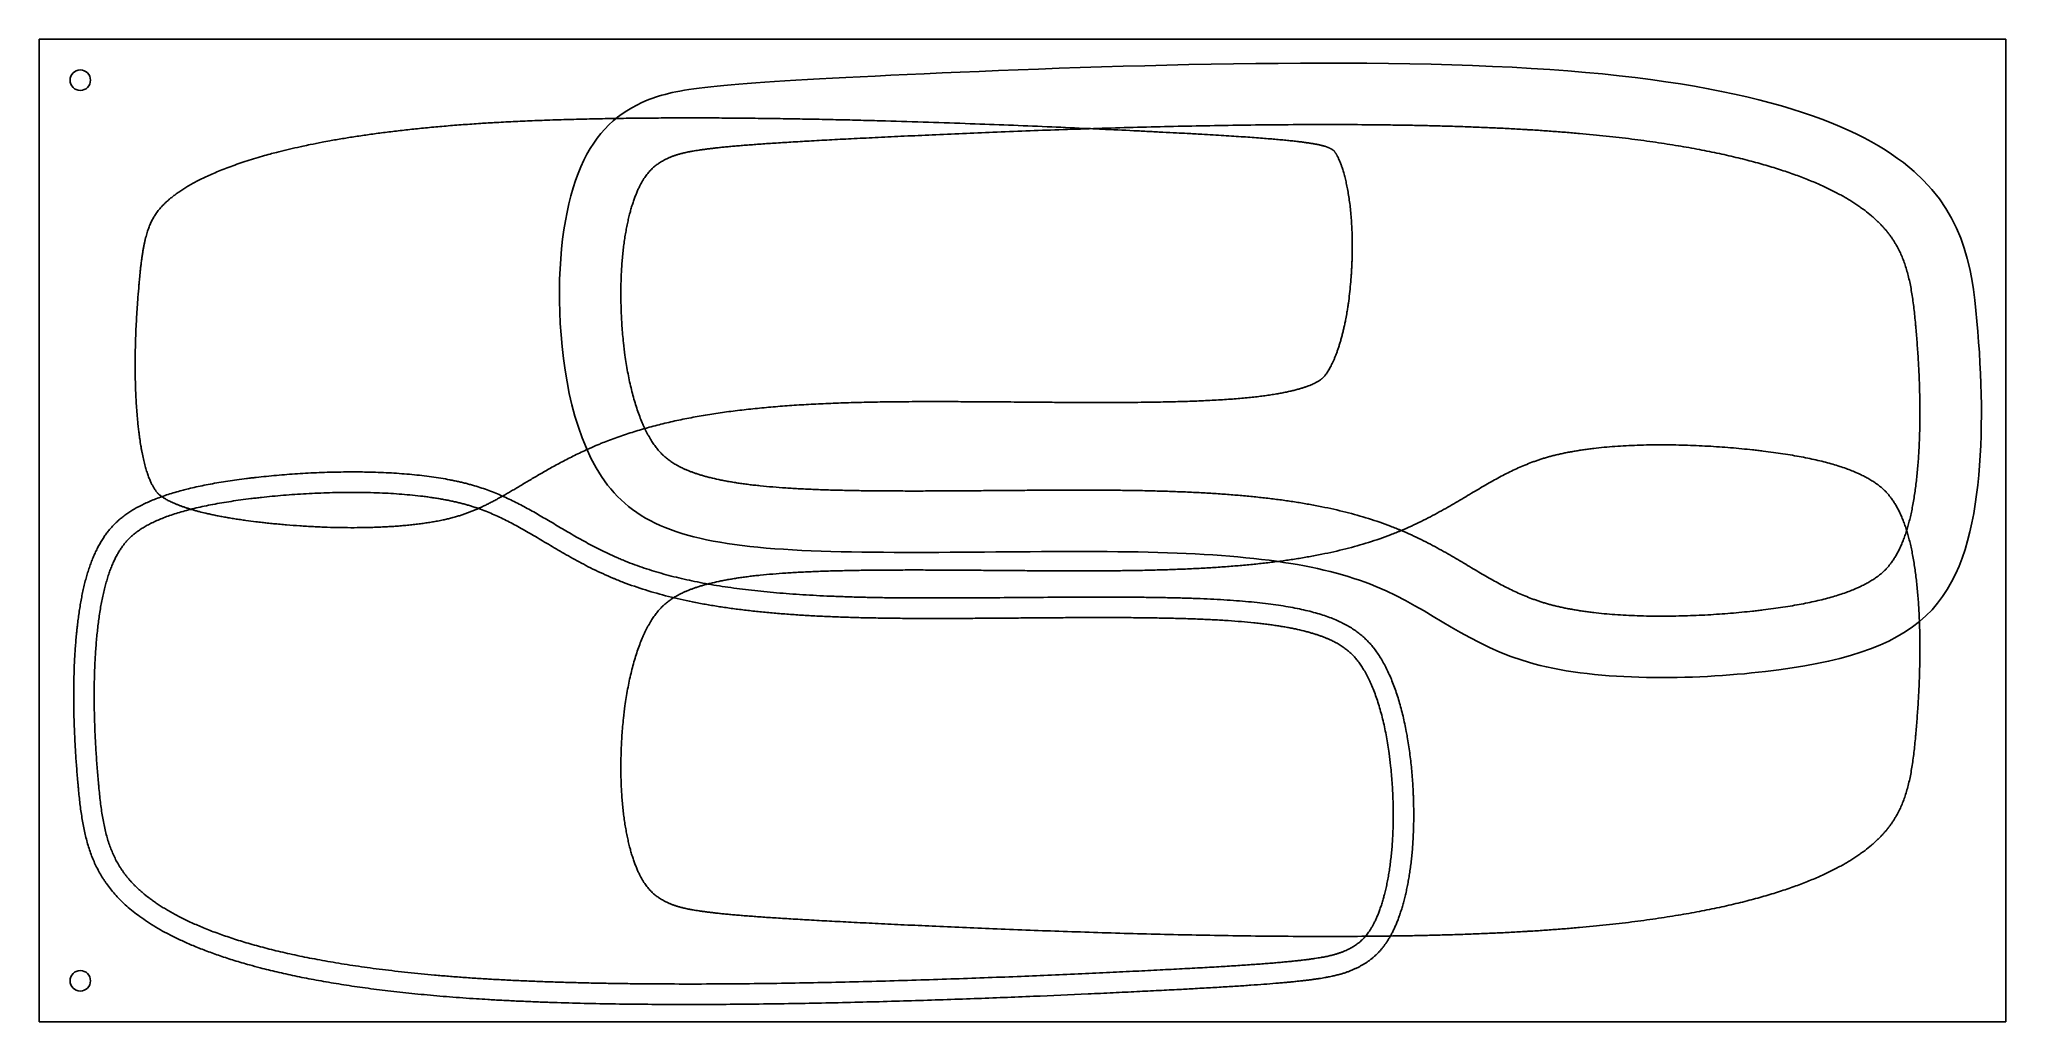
# Model space of a CAD drawing. Header units: feet. Extents: x -70.7 to 25.3, y -127.4 to -79.4.
import ezdxf

# ---------------------------------------------------------------- set-up
doc = ezdxf.new("R2010")
doc.units = ezdxf.units.FT
doc.header["$MEASUREMENT"] = 0
for name, color, linetype, true_color in [('FinalDeskCuts$Board1', 7, 'Continuous', 0x009f18), ('FinalDeskCuts$Board1-Flipside', 7, 'Continuous', 0x21ff26), ('FinalDeskCuts$Board2', 7, 'Continuous', 0x0b22ff), ('FinalDeskCuts$Board2-Flipside', 7, 'Continuous', 0x01f3ff), ('Guidelines', 7, 'Continuous', 0xb6b6b6)]:
    doc.layers.add(name, color=color, linetype=linetype, true_color=true_color)

msp = doc.modelspace()

# ---------------------------------------------------------------- linework, layer by layer
at = {"layer": 'FinalDeskCuts$Board1'}
msp.add_open_spline([(-29.876, -81.218, 0), (-21.897, -80.825, 0), (6.548, -79.67, 0), (22.824, -84.954, 0), (24.091, -93.195, 0), (24.297, -101.404, 0), (22.43, -108.371, 0), (14.545, -110.654), (0.925, -110.864, 0), (-4.534, -105.482, 0), (-15.411, -104.11, 0), (-36.022, -104.895, 0), (-43.961, -102.507, 0), (-45.778, -92.27, 0), (-44.582, -84.892, 0), (-41.33, -82.028, 0), (-37.856, -81.611, 0), (-29.876, -81.218, 0)], degree=3, dxfattribs=at)
at = {"layer": 'FinalDeskCuts$Board1-Flipside'}
for points in [[(-29.729, -84.214, 0), (-29.305, -84.193, 0), (-28.427, -84.151, 0), (-26.56, -84.064, 0), (-24.042, -83.955, 0), (-21.418, -83.855, 0), (-19.209, -83.782, 0), (-17.49, -83.73, 0), (-15.743, -83.685, 0), (-13.976, -83.647, 0), (-12.199, -83.617, 0), (-10.379, -83.595, 0), (-8.567, -83.585, 0), (-6.771, -83.586, 0), (-5.324, -83.598, 0), (-4.181, -83.614, 0), (-3.338, -83.629, 0), (-2.506, -83.648, 0), (-1.687, -83.671, 0), (-0.88, -83.698, 0), (-0.089, -83.729, 0), (0.687, -83.764, 0), (1.323, -83.797, 0), (1.776, -83.823, 0), (2.097, -83.842, 0), (2.53, -83.869, 0), (3.122, -83.91, 0), (3.822, -83.963, 0), (4.504, -84.021, 0), (5.166, -84.083, 0), (5.811, -84.149, 0), (6.441, -84.218, 0), (7.054, -84.292, 0), (7.648, -84.37, 0), (8.223, -84.45, 0), (8.782, -84.534, 0), (9.324, -84.622, 0), (9.85, -84.713, 0), (10.36, -84.806, 0), (10.855, -84.903, 0), (11.334, -85.003, 0), (11.8, -85.107, 0), (12.25, -85.213, 0), (12.684, -85.321, 0), (13.104, -85.432, 0), (13.635, -85.581, 0), (14.145, -85.736, 0), (14.634, -85.897, 0), (14.98, -86.018, 0), (15.312, -86.141, 0), (15.63, -86.265, 0), (15.935, -86.389, 0), (16.226, -86.515, 0), (16.504, -86.642, 0), (16.768, -86.77, 0), (17.02, -86.897, 0), (17.259, -87.025, 0), (17.486, -87.153, 0), (17.701, -87.281, 0), (17.905, -87.409, 0), (18.097, -87.536, 0), (18.277, -87.663, 0), (18.5, -87.827, 0), (18.707, -87.993, 0), (18.899, -88.161, 0), (19.032, -88.284, 0), (19.156, -88.405, 0), (19.272, -88.526, 0), (19.381, -88.646, 0), (19.484, -88.766, 0), (19.58, -88.885, 0), (19.671, -89.005, 0), (19.756, -89.124, 0), (19.836, -89.244, 0), (19.911, -89.365, 0), (20.006, -89.527, 0), (20.116, -89.733, 0), (20.234, -89.989, 0), (20.341, -90.254, 0), (20.436, -90.531, 0), (20.522, -90.82, 0), (20.599, -91.123, 0), (20.667, -91.441, 0), (20.727, -91.773, 0), (20.78, -92.119, 0), (20.827, -92.481, 0), (20.869, -92.856, 0), (20.901, -93.178, 0), (20.942, -93.625, 0), (20.991, -94.21, 0), (21.045, -94.993, 0), (21.088, -95.787, 0), (21.117, -96.564, 0), (21.132, -97.331, 0), (21.131, -98.086, 0), (21.114, -98.836, 0), (21.081, -99.571, 0), (21.038, -100.173, 0), (20.994, -100.645, 0), (20.957, -100.991, 0), (20.915, -101.33, 0), (20.869, -101.664, 0), (20.817, -101.988, 0), (20.76, -102.301, 0), (20.699, -102.599, 0), (20.632, -102.885, 0), (20.561, -103.159, 0), (20.484, -103.42, 0), (20.403, -103.667, 0), (20.317, -103.9, 0), (20.227, -104.119, 0), (20.133, -104.325, 0), (20.035, -104.517, 0), (19.933, -104.695, 0), (19.828, -104.86, 0), (19.72, -105.014, 0), (19.607, -105.156, 0), (19.49, -105.288, 0), (19.366, -105.413, 0), (19.232, -105.533, 0), (19.085, -105.651, 0), (18.92, -105.769, 0), (18.738, -105.886, 0), (18.536, -106.002, 0), (18.313, -106.117, 0), (18.07, -106.231, 0), (17.804, -106.342, 0), (17.517, -106.451, 0), (17.207, -106.556, 0), (16.876, -106.658, 0), (16.522, -106.755, 0), (16.147, -106.848, 0), (15.751, -106.936, 0), (15.334, -107.019, 0), (14.897, -107.097, 0), (14.442, -107.171, 0), (13.967, -107.239, 0), (13.559, -107.291, 0), (13.221, -107.332, 0), (12.873, -107.371, 0), (12.429, -107.416, 0), (11.887, -107.464, 0), (11.335, -107.507, 0), (10.775, -107.542, 0), (10.21, -107.571, 0), (9.641, -107.591, 0), (9.072, -107.604, 0), (8.503, -107.608, 0), (7.923, -107.603, 0), (7.349, -107.588, 0), (6.784, -107.564, 0), (6.245, -107.53, 0), (5.719, -107.486, 0), (5.291, -107.441, 0), (4.957, -107.399, 0), (4.713, -107.366, 0), (4.476, -107.33, 0), (4.244, -107.292, 0), (4.018, -107.251, 0), (3.798, -107.208, 0), (3.586, -107.163, 0), (3.38, -107.116, 0), (3.183, -107.067, 0), (2.992, -107.016, 0), (2.806, -106.962, 0), (2.625, -106.905, 0), (2.448, -106.846, 0), (2.216, -106.764, 0), (1.931, -106.655, 0), (1.596, -106.513, 0), (1.266, -106.361, 0), (0.937, -106.199, 0), (0.607, -106.026, 0), (0.274, -105.842, 0), (-0.066, -105.649, 0), (-0.412, -105.446, 0), (-0.771, -105.233, 0), (-1.142, -105.012, 0), (-1.526, -104.785, 0), (-1.924, -104.555, 0), (-2.339, -104.323, 0), (-2.772, -104.089, 0), (-3.226, -103.858, 0), (-3.701, -103.632, 0), (-4.071, -103.469, 0), (-4.324, -103.364, 0), (-4.496, -103.294, 0), (-4.801, -103.175, 0), (-5.244, -103.014, 0), (-5.786, -102.836, 0), (-6.34, -102.671, 0), (-6.906, -102.52, 0), (-7.486, -102.381, 0), (-7.984, -102.275, 0), (-8.494, -102.176, 0), (-9.015, -102.083, 0), (-9.645, -101.984, 0), (-10.29, -101.895, 0), (-10.952, -101.816, 0), (-11.631, -101.746, 0), (-12.328, -101.684, 0), (-13.043, -101.63, 0), (-13.778, -101.584, 0), (-14.534, -101.546, 0), (-15.31, -101.514, 0), (-16.109, -101.489, 0), (-16.797, -101.473, 0), (-17.504, -101.461, 0), (-18.228, -101.452, 0), (-19.099, -101.447, 0), (-19.983, -101.446, 0), (-20.761, -101.448, 0), (-21.547, -101.451, 0), (-22.341, -101.456, 0), (-23.278, -101.463, 0), (-24.216, -101.471, 0), (-25.153, -101.478, 0), (-26.066, -101.484, 0), (-26.97, -101.489, 0), (-27.863, -101.491, 0), (-28.742, -101.49, 0), (-29.605, -101.486, 0), (-30.447, -101.477, 0), (-31.264, -101.463, 0), (-31.929, -101.446, 0), (-32.446, -101.429, 0), (-32.821, -101.415, 0), (-33.188, -101.4, 0), (-33.657, -101.377, 0), (-34.22, -101.344, 0), (-34.865, -101.296, 0), (-35.378, -101.248, 0), (-35.769, -101.206, 0), (-36.047, -101.173, 0), (-36.316, -101.138, 0), (-36.575, -101.101, 0), (-36.824, -101.061, 0), (-37.063, -101.02, 0), (-37.293, -100.977, 0), (-37.581, -100.919, 0), (-37.856, -100.856, 0), (-38.118, -100.788, 0), (-38.301, -100.737, 0), (-38.474, -100.684, 0), (-38.639, -100.63, 0), (-38.795, -100.575, 0), (-38.942, -100.519, 0), (-39.081, -100.463, 0), (-39.229, -100.398, 0), (-39.368, -100.331, 0), (-39.498, -100.263, 0), (-39.605, -100.203, 0), (-39.706, -100.142, 0), (-39.801, -100.081, 0), (-39.892, -100.018, 0), (-39.978, -99.955, 0), (-40.06, -99.89, 0), (-40.139, -99.823, 0), (-40.215, -99.754, 0), (-40.289, -99.683, 0), (-40.361, -99.608, 0), (-40.431, -99.53, 0), (-40.502, -99.448, 0), (-40.571, -99.36, 0), (-40.641, -99.267, 0), (-40.71, -99.168, 0), (-40.779, -99.063, 0), (-40.848, -98.952, 0), (-40.917, -98.834, 0), (-40.985, -98.71, 0), (-41.052, -98.581, 0), (-41.119, -98.445, 0), (-41.184, -98.304, 0), (-41.271, -98.106, 0), (-41.375, -97.845, 0), (-41.492, -97.518, 0), (-41.602, -97.173, 0), (-41.705, -96.813, 0), (-41.799, -96.44, 0), (-41.885, -96.056, 0), (-41.962, -95.663, 0), (-42.031, -95.261, 0), (-42.101, -94.791, 0), (-42.159, -94.316, 0), (-42.206, -93.84, 0), (-42.238, -93.428, 0), (-42.262, -93.019, 0), (-42.28, -92.615, 0), (-42.29, -92.218, 0), (-42.293, -91.829, 0), (-42.289, -91.449, 0), (-42.279, -91.078, 0), (-42.263, -90.718, 0), (-42.24, -90.367, 0), (-42.211, -90.027, 0), (-42.177, -89.698, 0), (-42.137, -89.379, 0), (-42.092, -89.073, 0), (-42.042, -88.778, 0), (-41.988, -88.496, 0), (-41.929, -88.227, 0), (-41.872, -87.991, 0), (-41.822, -87.806, 0), (-41.772, -87.631, 0), (-41.715, -87.446, 0), (-41.644, -87.236, 0), (-41.571, -87.041, 0), (-41.498, -86.861, 0), (-41.424, -86.696, 0), (-41.349, -86.546, 0), (-41.276, -86.409, 0), (-41.202, -86.284, 0), (-41.129, -86.171, 0), (-41.057, -86.069, 0), (-40.985, -85.976, 0), (-40.913, -85.89, 0), (-40.841, -85.812, 0), (-40.768, -85.738, 0), (-40.693, -85.67, 0), (-40.616, -85.605, 0), (-40.535, -85.543, 0), (-40.449, -85.483, 0), (-40.358, -85.424, 0), (-40.261, -85.367, 0), (-40.157, -85.311, 0), (-40.044, -85.255, 0), (-39.945, -85.21, 0), (-39.872, -85.179, 0), (-39.818, -85.158, 0), (-39.766, -85.137, 0), (-39.703, -85.113, 0), (-39.639, -85.091, 0), (-39.573, -85.069, 0), (-39.504, -85.048, 0), (-39.429, -85.026, 0), (-39.348, -85.004, 0), (-39.26, -84.982, 0), (-39.164, -84.959, 0), (-39.057, -84.936, 0), (-38.925, -84.91, 0), (-38.78, -84.883, 0), (-38.622, -84.857, 0), (-38.466, -84.833, 0), (-38.296, -84.808, 0), (-38.114, -84.784, 0), (-37.917, -84.759, 0), (-37.706, -84.735, 0), (-37.479, -84.71, 0), (-37.238, -84.686, 0), (-36.981, -84.661, 0), (-36.707, -84.636, 0), (-36.417, -84.612, 0), (-36.109, -84.587, 0), (-35.784, -84.562, 0), (-35.441, -84.537, 0), (-35.079, -84.512, 0), (-34.558, -84.478, 0), (-33.856, -84.434, 0), (-32.95, -84.382, 0), (-31.957, -84.327, 0), (-30.874, -84.271, 0), (-30.121, -84.233, 0), (-29.729, -84.214, 0)], [(-29.729, -122.626, 0), (-29.305, -122.647, 0), (-28.427, -122.689, 0), (-26.56, -122.776, 0), (-24.042, -122.885, 0), (-21.418, -122.985, 0), (-19.209, -123.058, 0), (-17.49, -123.11, 0), (-15.743, -123.155, 0), (-13.976, -123.193, 0), (-12.199, -123.223, 0), (-10.379, -123.245, 0), (-8.567, -123.255, 0), (-6.771, -123.254, 0), (-5.324, -123.242, 0), (-4.181, -123.226, 0), (-3.338, -123.211, 0), (-2.506, -123.192, 0), (-1.687, -123.169, 0), (-0.88, -123.142, 0), (-0.089, -123.111, 0), (0.687, -123.076, 0), (1.323, -123.043, 0), (1.776, -123.017, 0), (2.097, -122.998, 0), (2.53, -122.971, 0), (3.122, -122.93, 0), (3.822, -122.877, 0), (4.504, -122.819, 0), (5.166, -122.757, 0), (5.811, -122.691, 0), (6.441, -122.622, 0), (7.054, -122.548, 0), (7.648, -122.471, 0), (8.223, -122.39, 0), (8.782, -122.306, 0), (9.324, -122.218, 0), (9.85, -122.128, 0), (10.36, -122.034, 0), (10.855, -121.937, 0), (11.334, -121.837, 0), (11.8, -121.733, 0), (12.25, -121.627, 0), (12.684, -121.519, 0), (13.104, -121.408, 0), (13.635, -121.259, 0), (14.145, -121.104, 0), (14.634, -120.943, 0), (14.98, -120.822, 0), (15.312, -120.699, 0), (15.63, -120.575, 0), (15.935, -120.451, 0), (16.226, -120.325, 0), (16.504, -120.198, 0), (16.768, -120.071, 0), (17.02, -119.943, 0), (17.259, -119.815, 0), (17.486, -119.687, 0), (17.701, -119.559, 0), (17.905, -119.431, 0), (18.097, -119.304, 0), (18.277, -119.177, 0), (18.5, -119.013, 0), (18.707, -118.847, 0), (18.899, -118.679, 0), (19.032, -118.556, 0), (19.156, -118.435, 0), (19.272, -118.314, 0), (19.381, -118.194, 0), (19.484, -118.074, 0), (19.58, -117.955, 0), (19.671, -117.835, 0), (19.756, -117.716, 0), (19.836, -117.596, 0), (19.911, -117.475, 0), (20.006, -117.313, 0), (20.116, -117.107, 0), (20.234, -116.851, 0), (20.341, -116.586, 0), (20.436, -116.309, 0), (20.522, -116.02, 0), (20.599, -115.717, 0), (20.667, -115.399, 0), (20.727, -115.067, 0), (20.78, -114.721, 0), (20.827, -114.359, 0), (20.869, -113.984, 0), (20.901, -113.662, 0), (20.942, -113.215, 0), (20.991, -112.63, 0), (21.045, -111.847, 0), (21.088, -111.053, 0), (21.117, -110.276, 0), (21.132, -109.509, 0), (21.131, -108.754, 0), (21.114, -108.004, 0), (21.081, -107.269, 0), (21.038, -106.667, 0), (20.994, -106.195, 0), (20.957, -105.849, 0), (20.915, -105.51, 0), (20.869, -105.176, 0), (20.817, -104.852, 0), (20.76, -104.539, 0), (20.699, -104.241, 0), (20.632, -103.955, 0), (20.561, -103.681, 0), (20.484, -103.42, 0), (20.403, -103.173, 0), (20.317, -102.94, 0), (20.227, -102.721, 0), (20.133, -102.515, 0), (20.035, -102.323, 0), (19.933, -102.145, 0), (19.828, -101.98, 0), (19.72, -101.826, 0), (19.607, -101.684, 0), (19.49, -101.552, 0), (19.366, -101.427, 0), (19.232, -101.307, 0), (19.085, -101.189, 0), (18.92, -101.071, 0), (18.738, -100.954, 0), (18.536, -100.838, 0), (18.313, -100.723, 0), (18.07, -100.609, 0), (17.804, -100.498, 0), (17.517, -100.389, 0), (17.207, -100.284, 0), (16.876, -100.182, 0), (16.522, -100.085, 0), (16.147, -99.992, 0), (15.751, -99.904, 0), (15.334, -99.821, 0), (14.897, -99.743, 0), (14.442, -99.669, 0), (13.967, -99.601, 0), (13.559, -99.549, 0), (13.221, -99.508, 0), (12.873, -99.469, 0), (12.429, -99.424, 0), (11.887, -99.376, 0), (11.335, -99.333, 0), (10.775, -99.298, 0), (10.21, -99.27, 0), (9.641, -99.249, 0), (9.072, -99.236, 0), (8.503, -99.232, 0), (7.923, -99.237, 0), (7.349, -99.252, 0), (6.784, -99.276, 0), (6.245, -99.31, 0), (5.719, -99.354, 0), (5.291, -99.399, 0), (4.957, -99.441, 0), (4.713, -99.474, 0), (4.476, -99.51, 0), (4.244, -99.548, 0), (4.018, -99.589, 0), (3.798, -99.632, 0), (3.586, -99.677, 0), (3.38, -99.724, 0), (3.183, -99.773, 0), (2.992, -99.824, 0), (2.806, -99.878, 0), (2.625, -99.935, 0), (2.448, -99.994, 0), (2.216, -100.076, 0), (1.931, -100.185, 0), (1.596, -100.327, 0), (1.266, -100.479, 0), (0.937, -100.641, 0), (0.607, -100.814, 0), (0.274, -100.998, 0), (-0.066, -101.192, 0), (-0.412, -101.394, 0), (-0.771, -101.607, 0), (-1.142, -101.828, 0), (-1.526, -102.055, 0), (-1.924, -102.285, 0), (-2.339, -102.518, 0), (-2.772, -102.751, 0), (-3.226, -102.982, 0), (-3.701, -103.208, 0), (-4.071, -103.371, 0), (-4.324, -103.476, 0), (-4.496, -103.546, 0), (-4.801, -103.665, 0), (-5.244, -103.826, 0), (-5.786, -104.005, 0), (-6.34, -104.169, 0), (-6.906, -104.32, 0), (-7.486, -104.459, 0), (-7.984, -104.565, 0), (-8.494, -104.664, 0), (-9.015, -104.757, 0), (-9.645, -104.856, 0), (-10.29, -104.945, 0), (-10.952, -105.024, 0), (-11.631, -105.094, 0), (-12.328, -105.156, 0), (-13.043, -105.21, 0), (-13.778, -105.256, 0), (-14.534, -105.294, 0), (-15.31, -105.326, 0), (-16.109, -105.351, 0), (-16.797, -105.367, 0), (-17.504, -105.379, 0), (-18.228, -105.388, 0), (-19.099, -105.393, 0), (-19.983, -105.394, 0), (-20.761, -105.392, 0), (-21.547, -105.389, 0), (-22.341, -105.384, 0), (-23.278, -105.377, 0), (-24.216, -105.369, 0), (-25.153, -105.362, 0), (-26.066, -105.356, 0), (-26.97, -105.351, 0), (-27.863, -105.349, 0), (-28.742, -105.35, 0), (-29.605, -105.354, 0), (-30.447, -105.363, 0), (-31.264, -105.377, 0), (-31.929, -105.394, 0), (-32.446, -105.411, 0), (-32.821, -105.425, 0), (-33.188, -105.44, 0), (-33.657, -105.463, 0), (-34.22, -105.496, 0), (-34.865, -105.544, 0), (-35.378, -105.592, 0), (-35.769, -105.634, 0), (-36.047, -105.667, 0), (-36.316, -105.702, 0), (-36.575, -105.739, 0), (-36.824, -105.779, 0), (-37.063, -105.82, 0), (-37.293, -105.863, 0), (-37.581, -105.921, 0), (-37.856, -105.984, 0), (-38.118, -106.052, 0), (-38.301, -106.103, 0), (-38.474, -106.156, 0), (-38.639, -106.21, 0), (-38.795, -106.265, 0), (-38.942, -106.321, 0), (-39.081, -106.378, 0), (-39.229, -106.442, 0), (-39.368, -106.509, 0), (-39.498, -106.577, 0), (-39.605, -106.637, 0), (-39.706, -106.698, 0), (-39.801, -106.759, 0), (-39.892, -106.822, 0), (-39.978, -106.886, 0), (-40.06, -106.95, 0), (-40.139, -107.017, 0), (-40.215, -107.086, 0), (-40.289, -107.157, 0), (-40.361, -107.232, 0), (-40.431, -107.31, 0), (-40.502, -107.393, 0), (-40.571, -107.48, 0), (-40.641, -107.573, 0), (-40.71, -107.672, 0), (-40.779, -107.777, 0), (-40.848, -107.888, 0), (-40.917, -108.006, 0), (-40.985, -108.13, 0), (-41.052, -108.26, 0), (-41.119, -108.395, 0), (-41.184, -108.536, 0), (-41.271, -108.734, 0), (-41.375, -108.995, 0), (-41.492, -109.322, 0), (-41.602, -109.667, 0), (-41.705, -110.027, 0), (-41.799, -110.4, 0), (-41.885, -110.784, 0), (-41.962, -111.177, 0), (-42.031, -111.579, 0), (-42.101, -112.049, 0), (-42.159, -112.524, 0), (-42.206, -113, 0), (-42.238, -113.412, 0), (-42.262, -113.821, 0), (-42.28, -114.225, 0), (-42.29, -114.623, 0), (-42.293, -115.012, 0), (-42.289, -115.391, 0), (-42.279, -115.762, 0), (-42.263, -116.122, 0), (-42.24, -116.473, 0), (-42.211, -116.813, 0), (-42.177, -117.142, 0), (-42.137, -117.461, 0), (-42.092, -117.767, 0), (-42.042, -118.062, 0), (-41.988, -118.344, 0), (-41.929, -118.614, 0), (-41.872, -118.849, 0), (-41.822, -119.034, 0), (-41.772, -119.209, 0), (-41.715, -119.394, 0), (-41.644, -119.604, 0), (-41.571, -119.799, 0), (-41.498, -119.979, 0), (-41.424, -120.144, 0), (-41.349, -120.294, 0), (-41.276, -120.431, 0), (-41.202, -120.556, 0), (-41.129, -120.669, 0), (-41.057, -120.771, 0), (-40.985, -120.864, 0), (-40.913, -120.95, 0), (-40.841, -121.029, 0), (-40.768, -121.102, 0), (-40.693, -121.17, 0), (-40.616, -121.235, 0), (-40.535, -121.297, 0), (-40.449, -121.357, 0), (-40.358, -121.416, 0), (-40.261, -121.473, 0), (-40.157, -121.53, 0), (-40.044, -121.585, 0), (-39.945, -121.63, 0), (-39.872, -121.661, 0), (-39.818, -121.682, 0), (-39.766, -121.703, 0), (-39.703, -121.727, 0), (-39.639, -121.749, 0), (-39.573, -121.771, 0), (-39.504, -121.793, 0), (-39.429, -121.814, 0), (-39.348, -121.836, 0), (-39.26, -121.858, 0), (-39.164, -121.881, 0), (-39.057, -121.904, 0), (-38.925, -121.93, 0), (-38.78, -121.957, 0), (-38.622, -121.983, 0), (-38.466, -122.007, 0), (-38.296, -122.032, 0), (-38.114, -122.056, 0), (-37.917, -122.081, 0), (-37.706, -122.105, 0), (-37.479, -122.13, 0), (-37.238, -122.154, 0), (-36.981, -122.179, 0), (-36.707, -122.204, 0), (-36.417, -122.228, 0), (-36.109, -122.253, 0), (-35.784, -122.278, 0), (-35.441, -122.303, 0), (-35.079, -122.328, 0), (-34.558, -122.362, 0), (-33.856, -122.406, 0), (-32.95, -122.458, 0), (-31.957, -122.513, 0), (-30.874, -122.569, 0), (-30.121, -122.607, 0), (-29.729, -122.626, 0)], [(-17.146, -124.95, 0), (-17.569, -124.971, 0), (-18.448, -125.014, 0), (-20.315, -125.101, 0), (-22.833, -125.21, 0), (-25.457, -125.309, 0), (-27.666, -125.383, 0), (-29.384, -125.434, 0), (-31.132, -125.479, 0), (-32.898, -125.517, 0), (-34.676, -125.548, 0), (-36.496, -125.569, 0), (-38.308, -125.58, 0), (-40.104, -125.578, 0), (-41.551, -125.567, 0), (-42.694, -125.551, 0), (-43.537, -125.535, 0), (-44.369, -125.516, 0), (-45.188, -125.493, 0), (-45.994, -125.466, 0), (-46.786, -125.435, 0), (-47.561, -125.4, 0), (-48.198, -125.368, 0), (-48.651, -125.342, 0), (-48.972, -125.323, 0), (-49.405, -125.295, 0), (-49.997, -125.255, 0), (-50.697, -125.201, 0), (-51.379, -125.143, 0), (-52.041, -125.082, 0), (-52.686, -125.016, 0), (-53.316, -124.946, 0), (-53.929, -124.872, 0), (-54.522, -124.795, 0), (-55.098, -124.714, 0), (-55.657, -124.63, 0), (-56.199, -124.543, 0), (-56.725, -124.452, 0), (-57.235, -124.358, 0), (-57.729, -124.261, 0), (-58.209, -124.161, 0), (-58.675, -124.058, 0), (-59.125, -123.952, 0), (-59.559, -123.843, 0), (-59.979, -123.732, 0), (-60.51, -123.584, 0), (-61.02, -123.429, 0), (-61.509, -123.267, 0), (-61.855, -123.146, 0), (-62.187, -123.024, 0), (-62.505, -122.9, 0), (-62.81, -122.775, 0), (-63.101, -122.649, 0), (-63.378, -122.522, 0), (-63.643, -122.395, 0), (-63.895, -122.267, 0), (-64.134, -122.139, 0), (-64.361, -122.011, 0), (-64.576, -121.883, 0), (-64.779, -121.755, 0), (-64.971, -121.628, 0), (-65.152, -121.502, 0), (-65.375, -121.337, 0), (-65.582, -121.171, 0), (-65.774, -121.003, 0), (-65.907, -120.881, 0), (-66.031, -120.759, 0), (-66.147, -120.638, 0), (-66.256, -120.518, 0), (-66.359, -120.398, 0), (-66.455, -120.279, 0), (-66.545, -120.16, 0), (-66.631, -120.04, 0), (-66.711, -119.92, 0), (-66.786, -119.8, 0), (-66.881, -119.638, 0), (-66.991, -119.431, 0), (-67.109, -119.175, 0), (-67.216, -118.91, 0), (-67.311, -118.634, 0), (-67.397, -118.344, 0), (-67.473, -118.041, 0), (-67.541, -117.724, 0), (-67.602, -117.392, 0), (-67.655, -117.045, 0), (-67.702, -116.683, 0), (-67.744, -116.308, 0), (-67.776, -115.986, 0), (-67.816, -115.539, 0), (-67.865, -114.954, 0), (-67.92, -114.171, 0), (-67.963, -113.378, 0), (-67.992, -112.601, 0), (-68.007, -111.834, 0), (-68.006, -111.078, 0), (-67.989, -110.328, 0), (-67.956, -109.593, 0), (-67.913, -108.992, 0), (-67.869, -108.519, 0), (-67.832, -108.173, 0), (-67.79, -107.834, 0), (-67.743, -107.5, 0), (-67.692, -107.177, 0), (-67.635, -106.863, 0), (-67.573, -106.565, 0), (-67.507, -106.279, 0), (-67.435, -106.005, 0), (-67.359, -105.745, 0), (-67.278, -105.498, 0), (-67.192, -105.264, 0), (-67.102, -105.045, 0), (-67.008, -104.839, 0), (-66.91, -104.648, 0), (-66.808, -104.469, 0), (-66.703, -104.304, 0), (-66.594, -104.151, 0), (-66.482, -104.009, 0), (-66.365, -103.876, 0), (-66.241, -103.752, 0), (-66.107, -103.632, 0), (-65.96, -103.514, 0), (-65.795, -103.396, 0), (-65.613, -103.279, 0), (-65.411, -103.162, 0), (-65.188, -103.047, 0), (-64.945, -102.933, 0), (-64.679, -102.822, 0), (-64.392, -102.714, 0), (-64.082, -102.608, 0), (-63.75, -102.507, 0), (-63.397, -102.41, 0), (-63.022, -102.317, 0), (-62.626, -102.229, 0), (-62.209, -102.145, 0), (-61.772, -102.067, 0), (-61.316, -101.994, 0), (-60.842, -101.925, 0), (-60.434, -101.873, 0), (-60.096, -101.833, 0), (-59.747, -101.794, 0), (-59.304, -101.748, 0), (-58.762, -101.7, 0), (-58.21, -101.658, 0), (-57.65, -101.622, 0), (-57.085, -101.594, 0), (-56.516, -101.573, 0), (-55.947, -101.561, 0), (-55.378, -101.556, 0), (-54.798, -101.561, 0), (-54.224, -101.576, 0), (-53.658, -101.601, 0), (-53.119, -101.635, 0), (-52.594, -101.679, 0), (-52.165, -101.724, 0), (-51.832, -101.765, 0), (-51.588, -101.799, 0), (-51.351, -101.834, 0), (-51.118, -101.872, 0), (-50.892, -101.913, 0), (-50.673, -101.956, 0), (-50.46, -102.001, 0), (-50.255, -102.048, 0), (-50.057, -102.097, 0), (-49.867, -102.149, 0), (-49.681, -102.203, 0), (-49.5, -102.259, 0), (-49.322, -102.318, 0), (-49.09, -102.4, 0), (-48.806, -102.509, 0), (-48.471, -102.651, 0), (-48.141, -102.803, 0), (-47.812, -102.966, 0), (-47.482, -103.139, 0), (-47.148, -103.322, 0), (-46.809, -103.516, 0), (-46.462, -103.719, 0), (-46.104, -103.932, 0), (-45.733, -104.152, 0), (-45.348, -104.379, 0), (-44.951, -104.609, 0), (-44.536, -104.842, 0), (-44.103, -105.075, 0), (-43.649, -105.306, 0), (-43.173, -105.532, 0), (-42.804, -105.695, 0), (-42.551, -105.8, 0), (-42.379, -105.87, 0), (-42.074, -105.99, 0), (-41.631, -106.151, 0), (-41.089, -106.329, 0), (-40.535, -106.493, 0), (-39.968, -106.644, 0), (-39.389, -106.783, 0), (-38.89, -106.889, 0), (-38.381, -106.989, 0), (-37.86, -107.082, 0), (-37.23, -107.18, 0), (-36.585, -107.269, 0), (-35.923, -107.348, 0), (-35.244, -107.419, 0), (-34.547, -107.48, 0), (-33.832, -107.534, 0), (-33.097, -107.58, 0), (-32.341, -107.619, 0), (-31.565, -107.65, 0), (-30.766, -107.676, 0), (-30.078, -107.691, 0), (-29.37, -107.703, 0), (-28.647, -107.712, 0), (-27.776, -107.717, 0), (-26.891, -107.718, 0), (-26.114, -107.717, 0), (-25.327, -107.713, 0), (-24.534, -107.708, 0), (-23.597, -107.701, 0), (-22.659, -107.694, 0), (-21.722, -107.686, 0), (-20.809, -107.68, 0), (-19.905, -107.675, 0), (-19.012, -107.673, 0), (-18.133, -107.674, 0), (-17.27, -107.679, 0), (-16.428, -107.688, 0), (-15.611, -107.702, 0), (-14.946, -107.718, 0), (-14.429, -107.735, 0), (-14.054, -107.749, 0), (-13.687, -107.765, 0), (-13.218, -107.788, 0), (-12.655, -107.821, 0), (-12.01, -107.869, 0), (-11.497, -107.916, 0), (-11.106, -107.958, 0), (-10.828, -107.991, 0), (-10.559, -108.027, 0), (-10.3, -108.064, 0), (-10.051, -108.103, 0), (-9.811, -108.144, 0), (-9.581, -108.187, 0), (-9.294, -108.245, 0), (-9.019, -108.308, 0), (-8.757, -108.376, 0), (-8.574, -108.428, 0), (-8.401, -108.48, 0), (-8.236, -108.534, 0), (-8.08, -108.589, 0), (-7.933, -108.645, 0), (-7.794, -108.702, 0), (-7.646, -108.767, 0), (-7.507, -108.833, 0), (-7.377, -108.902, 0), (-7.27, -108.962, 0), (-7.169, -109.022, 0), (-7.073, -109.084, 0), (-6.983, -109.146, 0), (-6.897, -109.21, 0), (-6.815, -109.275, 0), (-6.736, -109.342, 0), (-6.66, -109.41, 0), (-6.586, -109.482, 0), (-6.514, -109.556, 0), (-6.443, -109.634, 0), (-6.373, -109.717, 0), (-6.303, -109.804, 0), (-6.234, -109.898, 0), (-6.165, -109.996, 0), (-6.096, -110.101, 0), (-6.027, -110.213, 0), (-5.958, -110.33, 0), (-5.89, -110.454, 0), (-5.823, -110.584, 0), (-5.756, -110.719, 0), (-5.691, -110.861, 0), (-5.604, -111.059, 0), (-5.5, -111.319, 0), (-5.383, -111.647, 0), (-5.272, -111.991, 0), (-5.17, -112.351, 0), (-5.076, -112.724, 0), (-4.99, -113.108, 0), (-4.912, -113.502, 0), (-4.843, -113.903, 0), (-4.773, -114.374, 0), (-4.716, -114.848, 0), (-4.669, -115.324, 0), (-4.637, -115.736, 0), (-4.612, -116.145, 0), (-4.595, -116.55, 0), (-4.585, -116.947, 0), (-4.582, -117.336, 0), (-4.585, -117.716, 0), (-4.596, -118.086, 0), (-4.612, -118.447, 0), (-4.635, -118.797, 0), (-4.664, -119.137, 0), (-4.698, -119.467, 0), (-4.738, -119.785, 0), (-4.783, -120.091, 0), (-4.833, -120.386, 0), (-4.887, -120.668, 0), (-4.946, -120.938, 0), (-5.003, -121.174, 0), (-5.053, -121.359, 0), (-5.103, -121.534, 0), (-5.16, -121.718, 0), (-5.231, -121.929, 0), (-5.304, -122.124, 0), (-5.377, -122.304, 0), (-5.451, -122.468, 0), (-5.525, -122.619, 0), (-5.599, -122.756, 0), (-5.673, -122.88, 0), (-5.746, -122.993, 0), (-5.818, -123.095, 0), (-5.89, -123.189, 0), (-5.961, -123.274, 0), (-6.034, -123.353, 0), (-6.107, -123.426, 0), (-6.182, -123.494, 0), (-6.259, -123.559, 0), (-6.34, -123.622, 0), (-6.426, -123.682, 0), (-6.516, -123.74, 0), (-6.614, -123.798, 0), (-6.718, -123.854, 0), (-6.831, -123.909, 0), (-6.93, -123.954, 0), (-7.003, -123.985, 0), (-7.056, -124.007, 0), (-7.109, -124.028, 0), (-7.172, -124.051, 0), (-7.236, -124.073, 0), (-7.302, -124.095, 0), (-7.371, -124.117, 0), (-7.446, -124.138, 0), (-7.526, -124.16, 0), (-7.615, -124.183, 0), (-7.711, -124.205, 0), (-7.818, -124.228, 0), (-7.95, -124.255, 0), (-8.095, -124.281, 0), (-8.253, -124.307, 0), (-8.409, -124.332, 0), (-8.578, -124.356, 0), (-8.761, -124.381, 0), (-8.958, -124.405, 0), (-9.169, -124.43, 0), (-9.396, -124.454, 0), (-9.637, -124.479, 0), (-9.894, -124.503, 0), (-10.168, -124.528, 0), (-10.458, -124.553, 0), (-10.766, -124.577, 0), (-11.091, -124.602, 0), (-11.434, -124.627, 0), (-11.796, -124.652, 0), (-12.317, -124.686, 0), (-13.019, -124.73, 0), (-13.925, -124.783, 0), (-14.918, -124.837, 0), (-16.001, -124.893, 0), (-16.754, -124.931, 0), (-17.146, -124.95, 0)]]:
    msp.add_open_spline(points, degree=3, knots=[0, 0, 0, 0, 1.27146, 2.638627, 5.607669, 8.831151, 10.516304, 12.23864, 13.989313, 15.75947, 17.540239, 19.32271, 21.219471, 22.977101, 24.708909, 25.562293, 26.405807, 27.238301, 28.058615, 28.865585, 29.658026, 30.434754, 31.194555, 31.569483, 31.797066, 32.157643, 32.872598, 33.576713, 34.263302, 34.92634, 35.572585, 36.208158, 36.82703, 37.4238, 38.004584, 38.569588, 39.119009, 39.653051, 40.171912, 40.673433, 41.164909, 41.641675, 42.103938, 42.551906, 42.985789, 43.405797, 44.205049, 44.584726, 44.951398, 45.305291, 45.646637, 45.975669, 46.292631, 46.597771, 46.891346, 47.173623, 47.444874, 47.705392, 47.95547, 48.195424, 48.425581, 48.64628, 48.857885, 49.255606, 49.442786, 49.622876, 49.796429, 49.964002, 50.12618, 50.283545, 50.436694, 50.586221, 50.732719, 50.876772, 51.018953, 51.159815, 51.439685, 51.720302, 52.005077, 52.296858, 52.597914, 52.909965, 53.234239, 53.571544, 53.922345, 54.286842, 54.665043, 55.055883, 55.255836, 56.013042, 56.815903, 57.611028, 58.396985, 59.148641, 59.912439, 60.662968, 61.398926, 62.119072, 62.472846, 62.822023, 63.163908, 63.497289, 63.832998, 64.147461, 64.451879, 64.74581, 65.02886, 65.300705, 65.560508, 65.808808, 66.046176, 66.272203, 66.487293, 66.69209, 66.887512, 67.074784, 67.255446, 67.43136, 67.604691, 67.781981, 67.970269, 68.171743, 68.388219, 68.621153, 68.871059, 69.139304, 69.427183, 69.734476, 70.061419, 70.408121, 70.774598, 71.160793, 71.566596, 71.991865, 72.436429, 72.900104, 73.374535, 73.875536, 74.134223, 74.394516, 74.927697, 75.472526, 76.026796, 76.588336, 77.154989, 77.724603, 78.29503, 78.864119, 79.429697, 80.035699, 80.586933, 81.127832, 81.656101, 82.169388, 82.419659, 82.665268, 82.9059, 83.14123, 83.370928, 83.594655, 83.812062, 84.022797, 84.226489, 84.42313, 84.615693, 84.805293, 84.992401, 85.177478, 85.543334, 85.906303, 86.268702, 86.634251, 87.006379, 87.386451, 87.776379, 88.177783, 88.592022, 89.028483, 89.471865, 89.930906, 90.406209, 90.89825, 91.407392, 91.933911, 92.478017, 92.617446, 92.756099, 93.035735, 93.599391, 94.169604, 94.747279, 95.333365, 95.928853, 96.534758, 96.862425, 97.486302, 98.123221, 98.774204, 99.440273, 100.122431, 100.821659, 101.53892, 102.275151, 103.031267, 103.808159, 104.606696, 105.427721, 105.874678, 106.728206, 107.599473, 108.485845, 109.382436, 109.932454, 110.845078, 111.76254, 112.742853, 113.660796, 114.574256, 115.480101, 116.37303, 117.25407, 118.117792, 118.960834, 119.779754, 120.571002, 120.955104, 121.330889, 121.697872, 122.055543, 122.741471, 123.388402, 123.996774, 124.286628, 124.567, 124.837944, 125.09952, 125.351794, 125.594834, 125.82872, 126.053539, 126.476394, 126.674678, 126.864395, 127.04572, 127.218864, 127.384052, 127.541567, 127.691709, 127.834834, 128.025496, 128.153441, 128.275926, 128.393515, 128.50682, 128.6165, 128.72325, 128.827798, 128.930655, 129.032836, 129.135352, 129.238733, 129.343735, 129.45109, 129.564427, 129.679464, 129.799869, 129.925618, 130.056644, 130.192852, 130.334134, 130.480351, 130.631361, 130.786999, 130.947094, 131.27993, 131.628358, 131.990798, 132.365631, 132.750292, 133.144015, 133.546119, 133.954025, 134.366082, 134.972583, 135.38782, 135.801486, 136.211915, 136.617425, 137.015372, 137.404405, 137.784332, 138.154951, 138.51605, 138.867409, 139.208792, 139.539958, 139.860645, 140.170581, 140.469482, 140.757036, 141.032926, 141.296803, 141.485138, 141.607766, 141.842781, 142.064575, 142.273183, 142.467588, 142.647887, 142.815212, 142.970413, 143.11444, 143.248359, 143.373343, 143.490672, 143.601713, 143.707907, 143.810737, 143.911703, 144.012291, 144.113939, 144.218008, 144.32576, 144.438337, 144.556749, 144.681871, 144.814437, 144.883703, 144.919507, 144.987282, 145.053869, 145.120818, 145.189685, 145.261979, 145.339129, 145.42246, 145.513171, 145.612088, 145.720359, 145.839107, 146.016713, 146.162247, 146.320186, 146.491062, 146.67536, 146.873558, 147.086111, 147.313473, 147.556094, 147.814432, 148.088943, 148.380099, 148.688375, 149.014255, 149.358236, 149.720818, 150.102517, 150.925347, 151.83098, 152.823778, 153.908191, 155.085829, 155.085829, 155.085829, 155.085829], dxfattribs=at)
at = {"layer": 'FinalDeskCuts$Board2'}
msp.add_open_spline([(-17.097, -125.949, 0), (-17.481, -125.968, 0), (-18.277, -126.007, 0), (-19.962, -126.085, 0), (-22.225, -126.185, 0), (-24.582, -126.277, 0), (-26.565, -126.347, 0), (-28.111, -126.397, 0), (-29.685, -126.442, 0), (-31.282, -126.483, 0), (-32.895, -126.517, 0), (-34.518, -126.545, 0), (-36.143, -126.565, 0), (-37.763, -126.577, 0), (-39.373, -126.58, 0), (-40.967, -126.573, 0), (-42.536, -126.555, 0), (-44.074, -126.525, 0), (-45.331, -126.49, 0), (-46.317, -126.455, 0), (-47.038, -126.425, 0), (-47.746, -126.393, 0), (-48.328, -126.362, 0), (-48.859, -126.331, 0), (-49.379, -126.299, 0), (-50, -126.257, 0), (-50.646, -126.208, 0), (-51.277, -126.156, 0), (-51.893, -126.1, 0), (-52.495, -126.041, 0), (-53.084, -125.978, 0), (-53.658, -125.913, 0), (-54.218, -125.843, 0), (-54.763, -125.771, 0), (-55.292, -125.696, 0), (-55.808, -125.618, 0), (-56.313, -125.537, 0), (-56.806, -125.453, 0), (-57.438, -125.338, 0), (-58.052, -125.217, 0), (-58.649, -125.088, 0), (-59.078, -124.991, 0), (-59.494, -124.891, 0), (-59.944, -124.777, 0), (-60.501, -124.627, 0), (-61.155, -124.435, 0), (-61.849, -124.21, 0), (-62.497, -123.978, 0), (-63.1, -123.74, 0), (-63.659, -123.497, 0), (-64.177, -123.249, 0), (-64.654, -122.998, 0), (-65.091, -122.743, 0), (-65.491, -122.487, 0), (-65.855, -122.23, 0), (-66.185, -121.972, 0), (-66.483, -121.713, 0), (-66.752, -121.455, 0), (-66.995, -121.196, 0), (-67.213, -120.937, 0), (-67.377, -120.718, 0), (-67.499, -120.542, 0), (-67.612, -120.367, 0), (-67.744, -120.146, 0), (-67.887, -119.875, 0), (-68.016, -119.599, 0), (-68.131, -119.316, 0), (-68.235, -119.027, 0), (-68.327, -118.729, 0), (-68.41, -118.423, 0), (-68.483, -118.109, 0), (-68.547, -117.786, 0), (-68.604, -117.454, 0), (-68.655, -117.114, 0), (-68.699, -116.766, 0), (-68.739, -116.41, 0), (-68.768, -116.108, 0), (-68.791, -115.867, 0), (-68.812, -115.624, 0), (-68.849, -115.194, 0), (-68.895, -114.576, 0), (-68.941, -113.836, 0), (-68.975, -113.102, 0), (-68.998, -112.374, 0), (-69.008, -111.654, 0), (-69.004, -110.942, 0), (-68.988, -110.314, 0), (-68.962, -109.695, 0), (-68.924, -109.087, 0), (-68.88, -108.581, 0), (-68.845, -108.248, 0), (-68.821, -108.03, 0), (-68.789, -107.761, 0), (-68.746, -107.443, 0), (-68.698, -107.131, 0), (-68.645, -106.827, 0), (-68.588, -106.528, 0), (-68.525, -106.238, 0), (-68.457, -105.956, 0), (-68.384, -105.684, 0), (-68.305, -105.421, 0), (-68.222, -105.168, 0), (-68.133, -104.924, 0), (-68.038, -104.69, 0), (-67.938, -104.466, 0), (-67.832, -104.252, 0), (-67.721, -104.049, 0), (-67.604, -103.855, 0), (-67.482, -103.672, 0), (-67.354, -103.497, 0), (-67.219, -103.332, 0), (-67.078, -103.175, 0), (-66.929, -103.026, 0), (-66.77, -102.882, 0), (-66.599, -102.743, 0), (-66.414, -102.608, 0), (-66.216, -102.476, 0), (-66.002, -102.348, 0), (-65.773, -102.222, 0), (-65.528, -102.101, 0), (-65.267, -101.983, 0), (-64.989, -101.87, 0), (-64.695, -101.76, 0), (-64.385, -101.655, 0), (-64.058, -101.555, 0), (-63.757, -101.471, 0), (-63.443, -101.39, 0), (-63.115, -101.312, 0), (-62.729, -101.229, 0), (-62.328, -101.15, 0), (-61.911, -101.077, 0), (-61.478, -101.007, 0), (-61.031, -100.942, 0), (-60.648, -100.892, 0), (-60.335, -100.854, 0), (-60.012, -100.817, 0), (-59.602, -100.773, 0), (-59.101, -100.726, 0), (-58.592, -100.683, 0), (-58.074, -100.646, 0), (-57.551, -100.615, 0), (-57.023, -100.591, 0), (-56.493, -100.572, 0), (-55.961, -100.561, 0), (-55.43, -100.557, 0), (-54.955, -100.56, 0), (-54.483, -100.568, 0), (-54.015, -100.583, 0), (-53.5, -100.608, 0), (-52.993, -100.642, 0), (-52.496, -100.684, 0), (-52.01, -100.734, 0), (-51.538, -100.794, 0), (-51.082, -100.863, 0), (-50.713, -100.929, 0), (-50.427, -100.986, 0), (-50.219, -101.03, 0), (-50.017, -101.077, 0), (-49.853, -101.118, 0), (-49.724, -101.152, 0), (-49.598, -101.186, 0), (-49.383, -101.247, 0), (-49.084, -101.342, 0), (-48.735, -101.465, 0), (-48.395, -101.597, 0), (-48.064, -101.738, 0), (-47.739, -101.887, 0), (-47.418, -102.044, 0), (-47.099, -102.209, 0), (-46.782, -102.382, 0), (-46.464, -102.561, 0), (-46.143, -102.746, 0), (-45.817, -102.939, 0), (-45.485, -103.136, 0), (-45.147, -103.337, 0), (-44.802, -103.54, 0), (-44.448, -103.745, 0), (-44.084, -103.949, 0), (-43.707, -104.153, 0), (-43.317, -104.354, 0), (-42.912, -104.551, 0), (-42.564, -104.709, 0), (-42.278, -104.831, 0), (-41.984, -104.952, 0), (-41.609, -105.096, 0), (-41.15, -105.258, 0), (-40.679, -105.408, 0), (-40.198, -105.549, 0), (-39.706, -105.679, 0), (-39.203, -105.799, 0), (-38.687, -105.911, 0), (-38.158, -106.014, 0), (-37.615, -106.108, 0), (-37.058, -106.194, 0), (-36.488, -106.273, 0), (-35.902, -106.344, 0), (-35.302, -106.408, 0), (-34.685, -106.465, 0), (-34.053, -106.516, 0), (-33.403, -106.56, 0), (-32.736, -106.598, 0), (-32.051, -106.63, 0), (-31.348, -106.657, 0), (-30.627, -106.679, 0), (-29.885, -106.695, 0), (-29.124, -106.707, 0), (-28.26, -106.715, 0), (-27.381, -106.718, 0), (-26.488, -106.718, 0), (-25.67, -106.715, 0), (-24.844, -106.71, 0), (-23.713, -106.702, 0), (-22.302, -106.691, 0), (-20.894, -106.68, 0), (-19.792, -106.675, 0), (-18.976, -106.673, 0), (-18.172, -106.674, 0), (-17.429, -106.678, 0), (-16.828, -106.683, 0), (-16.24, -106.691, 0), (-15.618, -106.702, 0), (-14.889, -106.719, 0), (-14.185, -106.742, 0), (-13.507, -106.771, 0), (-12.86, -106.806, 0), (-12.242, -106.848, 0), (-11.656, -106.896, 0), (-11.099, -106.952, 0), (-10.573, -107.015, 0), (-10.077, -107.085, 0), (-9.61, -107.163, 0), (-9.172, -107.248, 0), (-8.763, -107.341, 0), (-8.382, -107.441, 0), (-8.028, -107.547, 0), (-7.701, -107.661, 0), (-7.399, -107.781, 0), (-7.121, -107.907, 0), (-6.865, -108.039, 0), (-6.63, -108.178, 0), (-6.447, -108.3, 0), (-6.309, -108.401, 0), (-6.21, -108.478, 0), (-6.115, -108.557, 0), (-6.022, -108.638, 0), (-5.932, -108.723, 0), (-5.815, -108.839, 0), (-5.702, -108.962, 0), (-5.593, -109.091, 0), (-5.484, -109.228, 0), (-5.352, -109.411, 0), (-5.198, -109.647, 0), (-5.05, -109.902, 0), (-4.907, -110.175, 0), (-4.771, -110.465, 0), (-4.641, -110.771, 0), (-4.518, -111.091, 0), (-4.403, -111.425, 0), (-4.295, -111.77, 0), (-4.195, -112.126, 0), (-4.103, -112.492, 0), (-4.02, -112.865, 0), (-3.952, -113.203, 0), (-3.89, -113.546, 0), (-3.833, -113.893, 0), (-3.777, -114.285, 0), (-3.729, -114.677, 0), (-3.688, -115.071, 0), (-3.655, -115.463, 0), (-3.627, -115.854, 0), (-3.61, -116.177, 0), (-3.6, -116.434, 0), (-3.591, -116.687, 0), (-3.582, -117.119, 0), (-3.582, -117.606, 0), (-3.595, -118.083, 0), (-3.61, -118.43, 0), (-3.63, -118.768, 0), (-3.656, -119.099, 0), (-3.687, -119.421, 0), (-3.723, -119.734, 0), (-3.764, -120.039, 0), (-3.809, -120.334, 0), (-3.859, -120.62, 0), (-3.913, -120.896, 0), (-3.971, -121.162, 0), (-4.034, -121.418, 0), (-4.099, -121.664, 0), (-4.168, -121.899, 0), (-4.232, -122.098, 0), (-4.298, -122.288, 0), (-4.364, -122.467, 0), (-4.442, -122.66, 0), (-4.522, -122.842, 0), (-4.604, -123.012, 0), (-4.687, -123.172, 0), (-4.771, -123.321, 0), (-4.856, -123.46, 0), (-4.943, -123.591, 0), (-5.03, -123.713, 0), (-5.12, -123.827, 0), (-5.21, -123.934, 0), (-5.302, -124.035, 0), (-5.396, -124.13, 0), (-5.493, -124.22, 0), (-5.592, -124.306, 0), (-5.695, -124.388, 0), (-5.801, -124.466, 0), (-5.911, -124.541, 0), (-6.026, -124.613, 0), (-6.146, -124.682, 0), (-6.272, -124.749, 0), (-6.403, -124.814, 0), (-6.517, -124.865, 0), (-6.611, -124.905, 0), (-6.683, -124.934, 0), (-6.755, -124.963, 0), (-6.827, -124.99, 0), (-6.9, -125.016, 0), (-6.976, -125.041, 0), (-7.054, -125.066, 0), (-7.167, -125.099, 0), (-7.321, -125.141, 0), (-7.485, -125.179, 0), (-7.63, -125.21, 0), (-7.765, -125.237, 0), (-7.91, -125.264, 0), (-8.064, -125.29, 0), (-8.214, -125.314, 0), (-8.374, -125.337, 0), (-8.545, -125.361, 0), (-8.726, -125.384, 0), (-8.918, -125.407, 0), (-9.121, -125.43, 0), (-9.337, -125.453, 0), (-9.564, -125.476, 0), (-9.805, -125.499, 0), (-10.058, -125.522, 0), (-10.423, -125.553, 0), (-10.914, -125.592, 0), (-11.548, -125.638, 0), (-12.243, -125.684, 0), (-13.004, -125.731, 0), (-13.679, -125.77, 0), (-14.36, -125.808, 0), (-15.099, -125.848, 0), (-16.049, -125.897, 0), (-16.739, -125.931, 0), (-17.097, -125.949, 0)], degree=3, knots=[0, 0, 0, 0, 1.154185, 2.3895, 5.059681, 7.951897, 9.46473, 11.013213, 12.590719, 14.190609, 15.806245, 17.430982, 19.058158, 20.681118, 22.29318, 23.887645, 25.461861, 27.000888, 28.502067, 29.23633, 29.958563, 30.667901, 31.36347, 31.705815, 32.264657, 32.926213, 33.573413, 34.206418, 34.82539, 35.430492, 36.021886, 36.599734, 37.164199, 37.715444, 38.248095, 38.768118, 39.280952, 39.781221, 40.269088, 41.208288, 41.659954, 42.099889, 42.528263, 42.945245, 43.489994, 44.26099, 44.989455, 45.67683, 46.324598, 46.934292, 47.507501, 48.045892, 48.551217, 49.025329, 49.47019, 49.887977, 50.281414, 50.653345, 51.006721, 51.344571, 51.669938, 51.828882, 51.985821, 52.295098, 52.600457, 52.904339, 53.208895, 53.515961, 53.827049, 54.143356, 54.465796, 54.795023, 55.131468, 55.475381, 55.82594, 56.184024, 56.550513, 56.736521, 56.90929, 57.283782, 58.029802, 58.771005, 59.506373, 60.234901, 60.955618, 61.667579, 62.369871, 62.841247, 63.525373, 64.19762, 64.363741, 64.528976, 64.855618, 65.176777, 65.492118, 65.801322, 66.104089, 66.403954, 66.692964, 66.974816, 67.248652, 67.515119, 67.774862, 68.027234, 68.272394, 68.510612, 68.742291, 68.967979, 69.188381, 69.404371, 69.616998, 69.827481, 70.037204, 70.25, 70.469929, 70.69843, 70.936113, 71.184612, 71.44549, 71.718829, 72.005199, 72.305048, 72.618715, 72.94645, 73.288436, 73.644792, 73.881641, 74.261755, 74.656358, 75.065443, 75.48898, 75.92693, 76.379234, 76.845833, 77.084471, 77.326573, 77.819562, 78.322837, 78.834818, 79.353947, 79.878678, 80.407472, 80.938793, 81.471114, 82.002907, 82.532637, 82.896205, 83.41897, 83.93554, 84.444363, 84.943874, 85.432492, 85.908619, 86.370629, 86.816871, 87.033555, 87.245661, 87.452976, 87.655279, 87.754482, 87.852443, 88.045982, 88.425002, 88.794324, 89.157231, 89.516808, 89.874111, 90.230976, 90.58906, 90.949836, 91.314602, 91.6845, 92.060525, 92.451605, 92.842554, 93.241953, 93.65041, 94.068474, 94.496657, 94.935444, 95.385306, 95.846711, 96.081892, 96.319771, 96.800003, 97.28649, 97.779942, 98.28109, 98.790674, 99.305349, 99.833976, 100.373286, 100.924021, 101.486929, 102.062731, 102.652148, 103.255883, 103.874623, 104.509043, 105.159802, 105.827543, 106.512894, 107.216471, 107.938874, 108.676776, 109.443566, 110.221425, 111.27092, 112.080115, 112.899243, 113.726113, 114.558478, 116.2916, 117.957727, 118.782647, 119.598978, 120.404338, 121.196294, 121.826197, 122.209318, 122.960917, 123.690876, 124.3966, 125.075419, 125.724632, 126.343214, 126.931642, 127.490412, 128.020043, 128.521086, 128.99414, 129.43988, 129.85908, 130.252649, 130.62167, 130.967456, 131.291598, 131.596013, 131.882982, 132.155189, 132.4157, 132.54262, 132.667269, 132.790767, 132.914224, 133.03747, 133.160984, 133.410699, 133.537819, 133.667031, 133.934766, 134.216243, 134.511263, 134.819391, 135.140016, 135.472393, 135.815678, 136.168955, 136.531253, 136.901562, 137.278841, 137.661024, 138.048012, 138.313927, 138.707568, 139.103089, 139.499363, 139.895262, 140.289646, 140.681366, 141.069262, 141.261411, 141.452093, 141.828201, 142.558878, 142.913205, 143.26002, 143.599193, 143.930584, 144.254054, 144.569456, 144.876635, 145.175437, 145.465695, 145.747239, 146.019895, 146.283475, 146.537789, 146.782637, 147.01781, 147.166198, 147.38434, 147.592272, 147.790438, 147.978968, 148.158453, 148.329508, 148.492805, 148.649069, 148.799073, 148.94364, 149.083633, 149.219947, 149.353493, 149.48519, 149.615947, 149.746653, 149.87816, 150.011272, 150.146737, 150.285236, 150.427383, 150.573718, 150.724712, 150.802084, 150.880104, 150.957189, 151.033494, 151.111144, 151.190484, 151.272437, 151.357897, 151.542672, 151.750631, 151.86489, 151.98719, 152.163579, 152.305975, 152.457743, 152.619316, 152.7911, 152.973494, 153.166891, 153.371674, 153.588227, 153.816935, 154.05818, 154.31235, 154.579836, 155.156329, 155.790854, 156.486669, 157.24709, 158.075489, 158.516246, 159.294178, 160.294751, 161.369015, 161.369015, 161.369015, 161.369015], dxfattribs=at)
at = {"layer": 'FinalDeskCuts$Board2-Flipside'}
msp.add_open_spline([(-17.245, -83.887, 0), (-17.77, -83.861, 0), (-18.585, -83.822, 0), (-19.998, -83.757, 0), (-21.511, -83.689, 0), (-23.358, -83.613, 0), (-25.289, -83.539, 0), (-27.294, -83.47, 0), (-29.032, -83.417, 0), (-30.447, -83.379, 0), (-31.522, -83.353, 0), (-32.604, -83.33, 0), (-33.69, -83.309, 0), (-34.779, -83.292, 0), (-35.867, -83.278, 0), (-36.954, -83.268, 0), (-38.037, -83.262, 0), (-39.113, -83.261, 0), (-40.181, -83.263, 0), (-41.24, -83.271, 0), (-42.286, -83.283, 0), (-43.316, -83.301, 0), (-44.329, -83.323, 0), (-45.187, -83.348, 0), (-46.027, -83.376, 0), (-46.846, -83.409, 0), (-47.628, -83.445, 0), (-48.171, -83.474, 0), (-48.499, -83.493, 0), (-48.797, -83.51, 0), (-49.299, -83.542, 0), (-49.984, -83.589, 0), (-50.815, -83.655, 0), (-51.621, -83.727, 0), (-52.399, -83.805, 0), (-53.15, -83.888, 0), (-53.874, -83.976, 0), (-54.569, -84.07, 0), (-55.237, -84.168, 0), (-55.88, -84.271, 0), (-56.425, -84.366, 0), (-56.948, -84.463, 0), (-57.381, -84.549, 0), (-57.781, -84.633, 0), (-58.163, -84.717, 0), (-58.598, -84.818, 0), (-59.044, -84.929, 0), (-59.437, -85.033, 0), (-59.81, -85.137, 0), (-60.22, -85.258, 0), (-60.639, -85.391, 0), (-61.037, -85.525, 0), (-61.411, -85.661, 0), (-61.763, -85.797, 0), (-62.093, -85.933, 0), (-62.401, -86.069, 0), (-62.687, -86.204, 0), (-62.953, -86.337, 0), (-63.199, -86.469, 0), (-63.425, -86.598, 0), (-63.632, -86.725, 0), (-63.821, -86.848, 0), (-63.993, -86.968, 0), (-64.148, -87.084, 0), (-64.288, -87.195, 0), (-64.413, -87.303, 0), (-64.526, -87.406, 0), (-64.627, -87.506, 0), (-64.718, -87.602, 0), (-64.8, -87.695, 0), (-64.874, -87.786, 0), (-64.934, -87.865, 0), (-64.989, -87.943, 0), (-65.038, -88.017, 0), (-65.09, -88.101, 0), (-65.139, -88.186, 0), (-65.187, -88.278, 0), (-65.233, -88.373, 0), (-65.278, -88.472, 0), (-65.32, -88.577, 0), (-65.361, -88.687, 0), (-65.401, -88.804, 0), (-65.439, -88.928, 0), (-65.476, -89.06, 0), (-65.512, -89.199, 0), (-65.546, -89.348, 0), (-65.578, -89.505, 0), (-65.609, -89.67, 0), (-65.639, -89.845, 0), (-65.667, -90.028, 0), (-65.693, -90.22, 0), (-65.719, -90.421, 0), (-65.743, -90.631, 0), (-65.77, -90.889, 0), (-65.791, -91.114, 0), (-65.808, -91.306, 0), (-65.833, -91.586, 0), (-65.866, -91.987, 0), (-65.904, -92.506, 0), (-65.934, -92.978, 0), (-65.959, -93.446, 0), (-65.979, -93.909, 0), (-65.993, -94.368, 0), (-66.003, -94.822, 0), (-66.006, -95.27, 0), (-66.005, -95.713, 0), (-65.997, -96.14, 0), (-65.982, -96.641, 0), (-65.958, -97.134, 0), (-65.923, -97.626, 0), (-65.892, -97.986, 0), (-65.86, -98.3, 0), (-65.832, -98.542, 0), (-65.805, -98.755, 0), (-65.772, -98.994, 0), (-65.737, -99.227, 0), (-65.697, -99.453, 0), (-65.657, -99.665, 0), (-65.615, -99.869, 0), (-65.568, -100.065, 0), (-65.534, -100.202, 0), (-65.498, -100.333, 0), (-65.462, -100.457, 0), (-65.425, -100.574, 0), (-65.388, -100.685, 0), (-65.351, -100.789, 0), (-65.313, -100.886, 0), (-65.276, -100.976, 0), (-65.239, -101.06, 0), (-65.202, -101.137, 0), (-65.167, -101.208, 0), (-65.132, -101.272, 0), (-65.098, -101.331, 0), (-65.066, -101.384, 0), (-65.034, -101.431, 0), (-65.004, -101.474, 0), (-64.976, -101.512, 0), (-64.948, -101.546, 0), (-64.921, -101.577, 0), (-64.895, -101.605, 0), (-64.869, -101.631, 0), (-64.842, -101.657, 0), (-64.81, -101.684, 0), (-64.773, -101.714, 0), (-64.73, -101.747, 0), (-64.68, -101.782, 0), (-64.623, -101.82, 0), (-64.558, -101.861, 0), (-64.484, -101.903, 0), (-64.401, -101.948, 0), (-64.309, -101.995, 0), (-64.208, -102.044, 0), (-64.096, -102.093, 0), (-63.975, -102.144, 0), (-63.845, -102.195, 0), (-63.704, -102.247, 0), (-63.553, -102.299, 0), (-63.392, -102.351, 0), (-63.222, -102.403, 0), (-63.053, -102.451, 0), (-62.83, -102.511, 0), (-62.596, -102.568, 0), (-62.34, -102.626, 0), (-62.117, -102.674, 0), (-61.884, -102.72, 0), (-61.643, -102.764, 0), (-61.392, -102.808, 0), (-61.134, -102.85, 0), (-60.866, -102.89, 0), (-60.524, -102.939, 0), (-60.17, -102.985, 0), (-59.824, -103.025, 0), (-59.535, -103.057, 0), (-59.242, -103.087, 0), (-58.927, -103.117, 0), (-58.5, -103.155, 0), (-58.068, -103.187, 0), (-57.632, -103.215, 0), (-57.301, -103.233, 0), (-56.97, -103.248, 0), (-56.526, -103.265, 0), (-55.973, -103.279, 0), (-55.342, -103.284, 0), (-54.845, -103.279, 0), (-54.462, -103.269, 0), (-54.162, -103.259, 0), (-53.846, -103.245, 0), (-53.536, -103.228, 0), (-53.231, -103.207, 0), (-52.932, -103.183, 0), (-52.64, -103.155, 0), (-52.356, -103.124, 0), (-52.081, -103.091, 0), (-51.815, -103.054, 0), (-51.559, -103.014, 0), (-51.297, -102.968, 0), (-51.048, -102.92, 0), (-50.812, -102.868, 0), (-50.634, -102.826, 0), (-50.487, -102.787, 0), (-50.372, -102.755, 0), (-50.236, -102.716, 0), (-50.083, -102.668, 0), (-49.909, -102.609, 0), (-49.738, -102.546, 0), (-49.568, -102.48, 0), (-49.399, -102.41, 0), (-49.23, -102.336, 0), (-49.059, -102.258, 0), (-48.887, -102.175, 0), (-48.712, -102.087, 0), (-48.534, -101.995, 0), (-48.352, -101.897, 0), (-48.166, -101.795, 0), (-47.975, -101.687, 0), (-47.778, -101.573, 0), (-47.574, -101.455, 0), (-47.363, -101.33, 0), (-47.141, -101.198, 0), (-46.911, -101.061, 0), (-46.674, -100.921, 0), (-46.432, -100.778, 0), (-46.182, -100.632, 0), (-45.922, -100.483, 0), (-45.653, -100.331, 0), (-45.373, -100.177, 0), (-45.083, -100.022, 0), (-44.783, -99.867, 0), (-44.472, -99.711, 0), (-44.149, -99.557, 0), (-43.795, -99.396, 0), (-43.489, -99.263, 0), (-43.193, -99.141, 0), (-42.795, -98.984, 0), (-42.208, -98.771, 0), (-41.468, -98.533, 0), (-40.714, -98.321, 0), (-39.946, -98.131, 0), (-39.296, -97.991, 0), (-38.766, -97.889, 0), (-38.227, -97.792, 0), (-37.54, -97.683, 0), (-36.701, -97.569, 0), (-35.988, -97.487, 0), (-35.408, -97.429, 0), (-34.965, -97.389, 0), (-34.514, -97.352, 0), (-33.9, -97.306, 0), (-33.278, -97.267, 0), (-32.648, -97.234, 0), (-32.164, -97.212, 0), (-31.672, -97.193, 0), (-31.002, -97.17, 0), (-30.322, -97.153, 0), (-29.63, -97.14, 0), (-29.099, -97.133, 0), (-28.525, -97.127, 0), (-27.897, -97.124, 0), (-27.263, -97.122, 0), (-26.662, -97.122, 0), (-26.105, -97.124, 0), (-25.357, -97.127, 0), (-24.558, -97.132, 0), (-23.537, -97.139, 0), (-22.514, -97.147, 0), (-21.417, -97.156, 0), (-20.361, -97.163, 0), (-19.502, -97.166, 0), (-18.775, -97.167, 0), (-18.24, -97.166, 0), (-17.725, -97.164, 0), (-17.161, -97.16, 0), (-16.654, -97.155, 0), (-16.142, -97.147, 0), (-15.697, -97.139, 0), (-15.217, -97.128, 0), (-14.749, -97.115, 0), (-14.294, -97.099, 0), (-13.854, -97.081, 0), (-13.43, -97.06, 0), (-13.022, -97.037, 0), (-12.63, -97.012, 0), (-12.255, -96.983, 0), (-11.897, -96.952, 0), (-11.556, -96.919, 0), (-11.231, -96.883, 0), (-10.923, -96.845, 0), (-10.633, -96.804, 0), (-10.359, -96.761, 0), (-10.102, -96.716, 0), (-9.863, -96.67, 0), (-9.64, -96.622, 0), (-9.435, -96.574, 0), (-9.246, -96.524, 0), (-9.074, -96.475, 0), (-8.919, -96.426, 0), (-8.779, -96.377, 0), (-8.655, -96.33, 0), (-8.545, -96.284, 0), (-8.449, -96.24, 0), (-8.366, -96.199, 0), (-8.294, -96.16, 0), (-8.233, -96.124, 0), (-8.183, -96.092, 0), (-8.14, -96.062, 0), (-8.102, -96.033, 0), (-8.065, -96.003, 0), (-8.031, -95.973, 0), (-8.001, -95.945, 0), (-7.971, -95.914, 0), (-7.941, -95.879, 0), (-7.912, -95.845, 0), (-7.88, -95.804, 0), (-7.844, -95.756, 0), (-7.8, -95.69, 0), (-7.751, -95.613, 0), (-7.699, -95.524, 0), (-7.644, -95.425, 0), (-7.588, -95.314, 0), (-7.53, -95.193, 0), (-7.472, -95.062, 0), (-7.414, -94.921, 0), (-7.356, -94.77, 0), (-7.299, -94.611, 0), (-7.243, -94.443, 0), (-7.188, -94.268, 0), (-7.134, -94.085, 0), (-7.083, -93.895, 0), (-7.034, -93.699, 0), (-6.987, -93.498, 0), (-6.942, -93.292, 0), (-6.893, -93.043, 0), (-6.847, -92.789, 0), (-6.805, -92.53, 0), (-6.761, -92.23, 0), (-6.713, -91.851, 0), (-6.666, -91.392, 0), (-6.635, -91.008, 0), (-6.616, -90.7, 0), (-6.605, -90.47, 0), (-6.594, -90.204, 0), (-6.586, -89.905, 0), (-6.582, -89.543, 0), (-6.585, -89.157, 0), (-6.597, -88.751, 0), (-6.617, -88.358, 0), (-6.646, -87.982, 0), (-6.682, -87.624, 0), (-6.725, -87.285, 0), (-6.766, -87.014, 0), (-6.802, -86.808, 0), (-6.838, -86.616, 0), (-6.877, -86.43, 0), (-6.919, -86.253, 0), (-6.96, -86.09, 0), (-7.002, -85.935, 0), (-7.047, -85.789, 0), (-7.084, -85.674, 0), (-7.121, -85.566, 0), (-7.158, -85.467, 0), (-7.189, -85.39, 0), (-7.218, -85.319, 0), (-7.247, -85.256, 0), (-7.274, -85.198, 0), (-7.3, -85.146, 0), (-7.324, -85.1, 0), (-7.346, -85.06, 0), (-7.367, -85.024, 0), (-7.386, -84.994, 0), (-7.403, -84.967, 0), (-7.419, -84.945, 0), (-7.433, -84.926, 0), (-7.445, -84.91, 0), (-7.456, -84.896, 0), (-7.465, -84.885, 0), (-7.474, -84.876, 0), (-7.483, -84.866, 0), (-7.492, -84.857, 0), (-7.501, -84.849, 0), (-7.511, -84.841, 0), (-7.526, -84.83, 0), (-7.543, -84.818, 0), (-7.561, -84.806, 0), (-7.578, -84.796, 0), (-7.598, -84.784, 0), (-7.621, -84.772, 0), (-7.648, -84.758, 0), (-7.678, -84.743, 0), (-7.71, -84.728, 0), (-7.74, -84.715, 0), (-7.764, -84.705, 0), (-7.792, -84.693, 0), (-7.824, -84.681, 0), (-7.86, -84.667, 0), (-7.896, -84.655, 0), (-7.94, -84.64, 0), (-7.992, -84.625, 0), (-8.056, -84.609, 0), (-8.121, -84.593, 0), (-8.183, -84.579, 0), (-8.238, -84.568, 0), (-8.296, -84.556, 0), (-8.365, -84.543, 0), (-8.441, -84.529, 0), (-8.518, -84.516, 0), (-8.595, -84.504, 0), (-8.708, -84.486, 0), (-8.864, -84.463, 0), (-9.03, -84.441, 0), (-9.174, -84.424, 0), (-9.334, -84.405, 0), (-9.55, -84.381, 0), (-9.828, -84.352, 0), (-10.131, -84.323, 0), (-10.421, -84.298, 0), (-10.734, -84.272, 0), (-11.073, -84.245, 0), (-11.477, -84.215, 0), (-11.91, -84.185, 0), (-12.373, -84.154, 0), (-12.867, -84.123, 0), (-13.391, -84.092, 0), (-13.986, -84.057, 0), (-14.58, -84.024, 0), (-15.212, -83.991, 0), (-15.839, -83.958, 0), (-16.533, -83.923, 0), (-17.005, -83.899, 0), (-17.245, -83.887, 0)], degree=3, knots=[0, 0, 0, 0, 1.579572, 2.44698, 4.243029, 6.121717, 7.993342, 10.04046, 12.141849, 13.210238, 14.285355, 15.368926, 16.45617, 17.545167, 18.63487, 19.721875, 20.805589, 21.882911, 22.950351, 24.010105, 25.058898, 26.087554, 27.101892, 28.097318, 28.664136, 29.623659, 30.555838, 31.013065, 31.255237, 31.541001, 31.907073, 32.76503, 33.600377, 34.410117, 35.190561, 35.946403, 36.676887, 37.377653, 38.050082, 38.703585, 39.33252, 39.709066, 40.299576, 40.655386, 40.934938, 41.475009, 41.993275, 42.314025, 42.693507, 43.156864, 43.594605, 44.014698, 44.415012, 44.78898, 45.146011, 45.485026, 45.798715, 46.096326, 46.377638, 46.635187, 46.87777, 47.105325, 47.312416, 47.505564, 47.685575, 47.849454, 48.001944, 48.144426, 48.275651, 48.39885, 48.515742, 48.626392, 48.697498, 48.802324, 48.89074, 48.993562, 49.096999, 49.202384, 49.310858, 49.423062, 49.540364, 49.663581, 49.793199, 49.930207, 50.07432, 50.226118, 50.386719, 50.555144, 50.731728, 50.917865, 51.111784, 51.313504, 51.525053, 51.744767, 52.090626, 52.205257, 52.321138, 52.934874, 53.411671, 53.884013, 54.352419, 54.817056, 55.275995, 55.729796, 56.178814, 56.621019, 57.056825, 57.459943, 58.126553, 58.536871, 58.939796, 59.211468, 59.481811, 59.670617, 59.854782, 60.208108, 60.377669, 60.541297, 60.856152, 61.003111, 61.144605, 61.280514, 61.409058, 61.531979, 61.64914, 61.759259, 61.863536, 61.961863, 62.053061, 62.138341, 62.21779, 62.290715, 62.358052, 62.420093, 62.476663, 62.528521, 62.576047, 62.61968, 62.66023, 62.698278, 62.734479, 62.771055, 62.812281, 62.859539, 62.913596, 62.974444, 63.042912, 63.11992, 63.204913, 63.298778, 63.40246, 63.514606, 63.635808, 63.767632, 63.908004, 64.057299, 64.217721, 64.386519, 64.563805, 64.752532, 64.914448, 65.25567, 65.475088, 65.702008, 65.940095, 66.185958, 66.439097, 66.702057, 66.972648, 67.250971, 67.739788, 68.040709, 68.298561, 68.609496, 68.925984, 69.246622, 69.896819, 70.226208, 70.556925, 70.889169, 71.222257, 71.8881, 72.550165, 73.116037, 73.378871, 73.699614, 74.015261, 74.326717, 74.633471, 74.932599, 75.225875, 75.512923, 75.789531, 76.057666, 76.317691, 76.565492, 76.856445, 77.079017, 77.288866, 77.40662, 77.534434, 77.646845, 77.832694, 78.015698, 78.197781, 78.379242, 78.561731, 78.746368, 78.933567, 79.124376, 79.319578, 79.519842, 79.726238, 79.938835, 80.158268, 80.385885, 80.620966, 80.863984, 81.121736, 81.396879, 81.666916, 81.948231, 82.238205, 82.536676, 82.846852, 83.165973, 83.493511, 83.832679, 84.180871, 84.537101, 84.904457, 85.347988, 85.53953, 85.86284, 86.633931, 87.410671, 88.194857, 88.982365, 89.78475, 90.190152, 90.600395, 91.429075, 92.276559, 93.141137, 93.580154, 94.024679, 94.478157, 94.935924, 95.870704, 96.348234, 96.830765, 97.324207, 97.823655, 98.842072, 99.366365, 99.897905, 100.434574, 101.088986, 101.782566, 102.336175, 102.893295, 103.452586, 104.579405, 105.290185, 106.516217, 107.647865, 108.582881, 109.683199, 110.225831, 110.762716, 111.290501, 111.771033, 112.452771, 112.81293, 113.307188, 113.785917, 114.254419, 114.712354, 115.150266, 115.575266, 115.987039, 116.37685, 116.752537, 117.114585, 117.455753, 117.781858, 118.094062, 118.386298, 118.662659, 118.924847, 119.16799, 119.394706, 119.607112, 119.801577, 119.979601, 120.143569, 120.291169, 120.423265, 120.542356, 120.6475, 120.739486, 120.820818, 120.891638, 120.953379, 120.99929, 121.049584, 121.096205, 121.140863, 121.185844, 121.220204, 121.269626, 121.324293, 121.355569, 121.424074, 121.504037, 121.594848, 121.69799, 121.811779, 121.935272, 122.069823, 122.21383, 122.366134, 122.527825, 122.697635, 122.874283, 123.058538, 123.249517, 123.445921, 123.648189, 123.854727, 124.065178, 124.280453, 124.616579, 124.840602, 125.067211, 125.525463, 125.987949, 126.450923, 126.681573, 126.911401, 127.143374, 127.479312, 127.810165, 128.228176, 128.636849, 129.030488, 129.408005, 129.767484, 130.110093, 130.433604, 130.587789, 130.737291, 131.021958, 131.155889, 131.28507, 131.525487, 131.637523, 131.743389, 131.888609, 131.97861, 132.061158, 132.137617, 132.207757, 132.270818, 132.328463, 132.380557, 132.42647, 132.46755, 132.503909, 132.535203, 132.562505, 132.586079, 132.60599, 132.622964, 132.637435, 132.64972, 132.66036, 132.678686, 132.687266, 132.696152, 132.716619, 132.743534, 132.760451, 132.780097, 132.802895, 132.829174, 132.859036, 132.892866, 132.931002, 132.966023, 132.98864, 133.011801, 133.054201, 133.091631, 133.12867, 133.168997, 133.230308, 133.290326, 133.366797, 133.431361, 133.480733, 133.535819, 133.607627, 133.692972, 133.765747, 133.843589, 133.926026, 134.10979, 134.315538, 134.427835, 134.545123, 134.800017, 135.078581, 135.383547, 135.715264, 135.951678, 136.326015, 136.735055, 137.167153, 137.627163, 138.126825, 138.651401, 139.204487, 139.914492, 140.436064, 141.102206, 141.798707, 142.519458, 142.519458, 142.519458, 142.519458], dxfattribs=at)
at = {"layer": 'Guidelines'}
msp.add_lwpolyline([(-70.683, -127.42), (25.317, -127.42), (25.317, -79.42), (-70.683, -79.42)], close=True, dxfattribs=at)
for centre in [(-68.683, -81.42), (-68.683, -125.42)]:
    msp.add_circle(centre, 0.5, dxfattribs=at)

doc.saveas('drawing.dxf')
